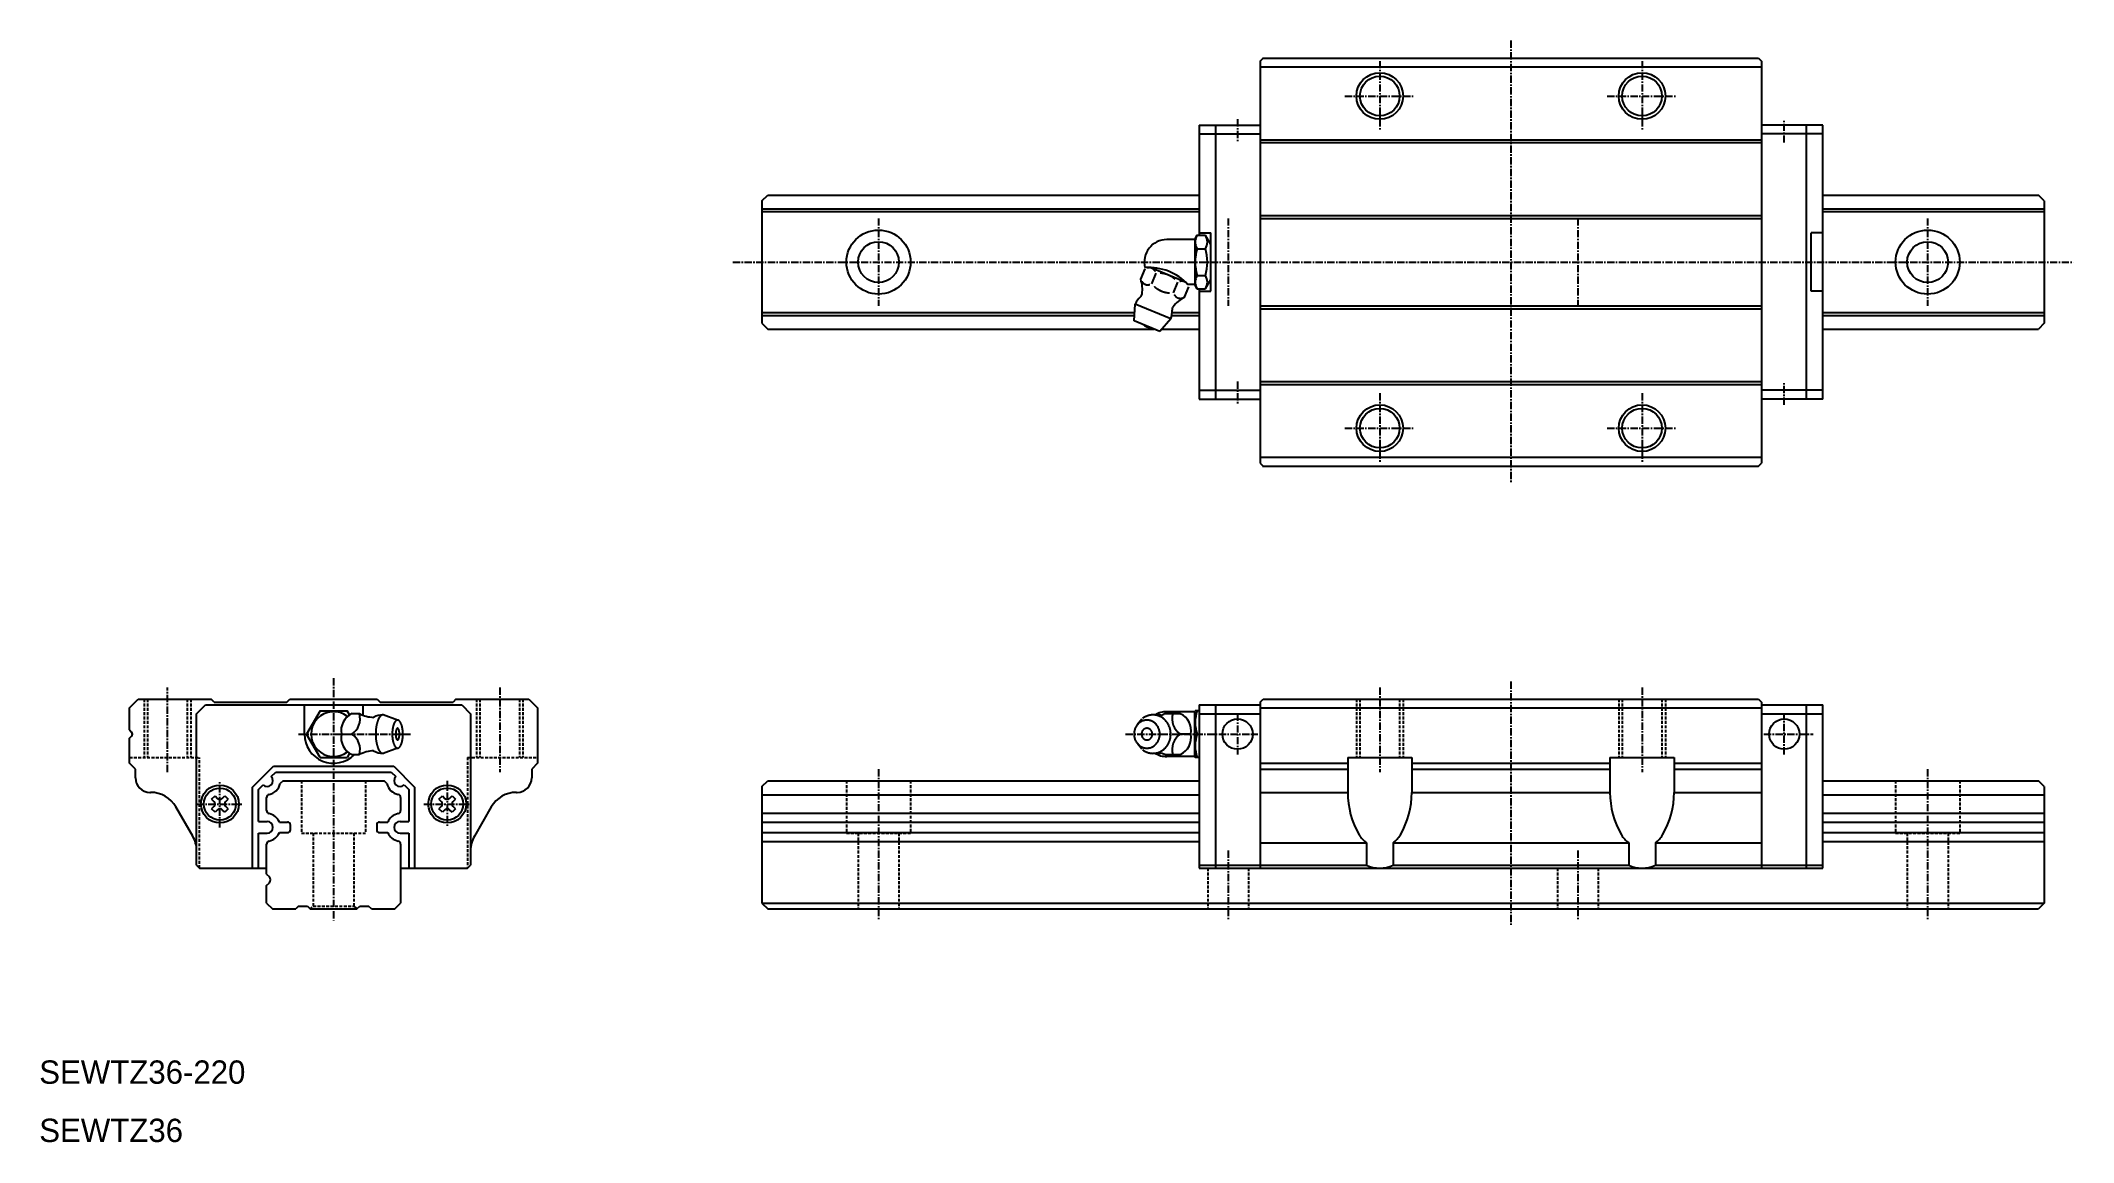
# Model space of a CAD drawing. Extents: x 10 to 359, y 10 to 199.
import ezdxf

# ---------------------------------------------------------------- set-up
doc = ezdxf.new("R2010")
doc.units = 0
doc.linetypes.add('CENTER', pattern=[2, 1.25, -0.25, 0.25, -0.25])
doc.linetypes.add('DASHED', pattern=[0.75, 0.5, -0.25])
doc.layers.get('0').update_dxf_attribs({"linetype": 'CONTINUOUS'})
doc.layers.add('CENTER', color=1, linetype='CENTER')

msp = doc.modelspace()

# ---------------------------------------------------------------- texts
at = {"color": 7, "linetype": 'CONTINUOUS'}
for s, p in [('SEWTZ36-220', (10, 20)), ('SEWTZ36', (10, 10))]:
    msp.add_text(s, height=4, dxfattribs=at).set_placement(p)

# ---------------------------------------------------------------- linework, layer by layer
at = {"color": 7, "linetype": 'CONTINUOUS'}
for p, q in [((219.499905, 195.49992), (219.999925, 195.99993)), ((219.499925, 195.49996), (219.499925, 126.49996)), ((219.905575, 195.99996), (304.999875, 195.99996)), ((304.999875, 195.99994), (305.499865, 195.49993)), ((305.499925, 195.49993), (305.499925, 126.49999)), ((219.499925, 194.49996), (305.499925, 194.49996)), ((208.999925, 184.49996), (208.999925, 165.59996)), ((208.999925, 184.49996), (219.499925, 184.49996)), ((208.999925, 182.99996), (219.499925, 182.99996)), ((211.799915, 184.49996), (211.799915, 137.49996)), ((219.499925, 181.99996), (305.499925, 181.99996)), ((219.499925, 181.49996), (305.499925, 181.49996)), ((315.999905, 184.49996), (305.499905, 184.49996)), ((315.999905, 182.99996), (305.499905, 182.99996)), ((313.199925, 137.49996), (313.199925, 184.49996)), ((315.999905, 137.49996), (315.999905, 184.49996)), ((133.999925, 171.49996), (133.999925, 150.49996)), ((133.999935, 171.49995), (134.999935, 172.49995)), ((134.999925, 172.49996), (208.999905, 172.49996)), ((315.999895, 172.49996), (352.999905, 172.49996)), ((353.999915, 171.49995), (352.999905, 172.49996)), ((353.999925, 171.49996), (353.999925, 150.49996)), ((133.999925, 170.15913), (208.999905, 170.15913)), ((133.999925, 169.65913), (208.999905, 169.65913)), ((219.499925, 168.99996), (305.499925, 168.99996)), ((219.499925, 168.49996), (305.499925, 168.49996)), ((315.999895, 170.15913), (353.999925, 170.15913)), ((315.999895, 169.65913), (353.999925, 169.65913)), ((208.243145, 164.84996), (203.452025, 164.84996)), ((208.243165, 164.84996), (208.676175, 165.59996)), ((208.243165, 164.84996), (208.243165, 157.14995)), ((208.676165, 165.59996), (210.076165, 165.59996)), ((208.999925, 165.99996), (210.999925, 165.99996)), ((210.999925, 163.99995), (210.076155, 165.59996)), ((210.999925, 155.99996), (210.999925, 165.99996)), ((315.999905, 165.99996), (313.999905, 165.99996)), ((313.999905, 155.99994), (313.999905, 165.99994)), ((208.676185, 163.29996), (210.076155, 163.29996)), ((198.999405, 158.0622), (199.743285, 159.85808)), ((206.770345, 157.51896), (200.603825, 160.07322)), ((200.870265, 157.28726), (201.614145, 159.08315)), ((204.611965, 155.73739), (205.355855, 157.53328)), ((208.243145, 157.14996), (207.146905, 157.14996)), ((208.676175, 156.39995), (208.243165, 157.14995)), ((208.676175, 158.69996), (210.076165, 158.69996)), ((210.076155, 156.39995), (210.999925, 157.99996)), ((197.834275, 150.93768), (198.036035, 153.77657)), ((204.133635, 151.25086), (198.036035, 153.77657)), ((206.482825, 154.96246), (207.226705, 156.75835)), ((208.676165, 156.39996), (210.076175, 156.39996)), ((208.999925, 156.39996), (208.999925, 137.49996)), ((208.999925, 155.99996), (210.999925, 155.99996)), ((219.499925, 153.49996), (305.499925, 153.49996)), ((315.999905, 155.99996), (313.999905, 155.99996)), ((133.999925, 152.34078), (197.933975, 152.34078)), ((133.999925, 151.84078), (197.898445, 151.84078)), ((133.999935, 150.49996), (134.999935, 149.49996)), ((202.268895, 149.1008), (197.834275, 150.93768)), ((204.133635, 151.25086), (202.268895, 149.1008)), ((204.315475, 151.84078), (208.999905, 151.84078)), ((204.380275, 152.34078), (208.999905, 152.34078)), ((219.499925, 152.99996), (305.499925, 152.99996)), ((315.999895, 152.34078), (353.999925, 152.34078)), ((315.999895, 151.84078), (353.999925, 151.84078)), ((353.999915, 150.49996), (352.999915, 149.49996)), ((134.999935, 149.49996), (201.305215, 149.49996)), ((202.615065, 149.49996), (208.999905, 149.49996)), ((315.999895, 149.49996), (352.999915, 149.49996)), ((219.499925, 140.49996), (305.499925, 140.49996)), ((219.499925, 139.99996), (305.499925, 139.99996)), ((208.999925, 138.99996), (219.499925, 138.99996)), ((208.999925, 137.49996), (219.499925, 137.49996)), ((315.999905, 138.99996), (305.499905, 138.99996)), ((315.999905, 137.49996), (305.499905, 137.49996)), ((219.499875, 126.49997), (219.999895, 125.99996)), ((219.499925, 127.49996), (305.499925, 127.49996)), ((219.905575, 125.99996), (304.999875, 125.99996)), ((304.999885, 125.99997), (305.499875, 126.49998)), ((25.499981, 80.70713), (25.499981, 84.49998)), ((25.500036, 84.49997), (27.000032, 85.99997)), ((26.999981, 86), (39.49998, 86)), ((37.00002, 83.49998), (38.50001, 84.99997)), ((38.5, 85), (82.49993, 85)), ((40.00004, 85.49999), (39.50004, 86)), ((39.99998, 85.5), (52.50001, 85.5)), ((52.50005, 85.49998), (53.00003, 85.99998)), ((53.00001, 86), (67.99998, 86)), ((55.49997, 80), (55.49997, 85)), ((58.19052, 84.00002), (55.88112, 80.00001)), ((58.19053, 84.00003), (60.49995, 84.00003)), ((60.49995, 84.00003), (62.80937, 84.00003)), ((63.21969, 83.28934), (62.80938, 84.00002)), ((65.49997, 85), (65.49997, 83.25493)), ((68.00002, 85.99999), (68.5, 85.5)), ((68.49997, 85.5), (80.99998, 85.5)), ((81.50002, 86), (81.00002, 85.5)), ((81.49998, 86), (93.99998, 86)), ((82.49998, 84.99999), (83.99998, 83.49999)), ((93.99999, 85.99998), (95.49999, 84.49997)), ((95.49998, 84.49998), (95.49998, 75)), ((208.24319, 83.84996), (203.44787, 83.84996)), ((208.24319, 83.84998), (208.32979, 83.99998)), ((208.24319, 76.14998), (208.24319, 83.84998)), ((208.99997, 83.99998), (208.32979, 83.99998)), ((208.99997, 84.99998), (208.99997, 56.99998)), ((208.99997, 84.99998), (219.49995, 84.99998)), ((211.79996, 84.99998), (211.79996, 56.99998)), ((219.49988, 85.49996), (219.9999, 85.99997)), ((219.49995, 85.5), (219.49995, 56.99998)), ((219.49995, 84.49996), (305.49995, 84.49996)), ((219.99995, 85.99996), (304.99991, 85.99996)), ((304.99988, 85.99998), (305.49988, 85.49997)), ((305.49995, 85.49993), (305.49995, 56.99998)), ((305.49995, 84.99998), (315.99994, 84.99998)), ((313.19995, 56.99998), (313.19995, 84.99998)), ((315.99994, 56.99998), (315.99994, 84.99998)), ((25.500019, 80.70711), (25.853572, 80.35355)), ((36.99997, 57.50001), (36.99997, 83.49998)), ((63.64536, 83.5074), (64.92351, 83.5074)), ((71.48067, 82.39999), (68.9862, 83.29999)), ((83.99997, 83.49998), (83.99997, 57.50001)), ((199.18163, 82.57799), (198.376, 81.57176)), ((203.09889, 83.50738), (205.78334, 83.50738)), ((208.99997, 83.49998), (219.49995, 83.49998)), ((305.49995, 83.49998), (315.99994, 83.49998)), ((25.499981, 75), (25.499981, 79.29287)), ((25.500019, 79.29289), (25.853572, 79.64645)), ((58.19052, 76), (55.88112, 80.00001)), ((61.84948, 80), (63.64536, 80)), ((63.23237, 76.73263), (62.80938, 76)), ((71.48067, 77.6), (68.9862, 76.7)), ((199.18163, 77.42197), (198.376, 78.4282)), ((207.57135, 79.99998), (205.7755, 79.99998)), ((208.67621, 79.99998), (208.99997, 79.99998)), ((26.500021, 73.99999), (25.50002, 74.99999)), ((26.499981, 72.5), (26.499981, 74)), ((46.59999, 70.9142), (50.17998, 74.4942)), ((49.80709, 72.7071), (50.59421, 73.49421)), ((50.17997, 74.49421), (70.81997, 74.49421)), ((50.59419, 73.49421), (70.40576, 73.49421)), ((58.19053, 76), (60.49995, 76)), ((60.49995, 76), (62.80937, 76)), ((63.64536, 76.49259), (64.92351, 76.49259)), ((70.40577, 73.49422), (71.19288, 72.70711)), ((70.81999, 74.49421), (74.39999, 70.91421)), ((94.49998, 74), (94.49998, 72.5)), ((95.50001, 75.00001), (94.50001, 74.00001)), ((203.09889, 76.49258), (205.78334, 76.49258)), ((208.24319, 76.14997), (203.45207, 76.14997)), ((208.32979, 75.99998), (208.24319, 76.14998)), ((208.99997, 75.99998), (208.32979, 75.99998)), ((219.49996, 74.99996), (234.49996, 74.99996)), ((219.49996, 73.99996), (234.49996, 73.99996)), ((234.49996, 75.99996), (245.49996, 75.99996)), ((234.49996, 75.99996), (234.49996, 69.99996)), ((245.49996, 75.99996), (245.49996, 69.99996)), ((245.49996, 74.99996), (279.49996, 74.99996)), ((245.49996, 73.99996), (279.49996, 73.99996)), ((279.49996, 75.99996), (290.49996, 75.99996)), ((279.49996, 75.99996), (279.49996, 69.99996)), ((290.49996, 75.99996), (290.49996, 69.99996)), ((290.49996, 74.99996), (305.49996, 74.99996)), ((290.49996, 73.99996), (305.49996, 73.99996)), ((28.999981, 70), (29.113247, 70)), ((46.59997, 57), (46.59997, 70.91421)), ((47.59997, 65), (47.59997, 70.5)), ((47.59999, 70.49999), (48.39288, 71.29288)), ((51.84081, 71.99998), (51.34081, 71.49998)), ((51.84079, 71.99998), (69.15913, 71.99998)), ((69.65914, 71.49998), (69.15914, 71.99998)), ((72.60709, 71.29289), (73.39999, 70.5)), ((73.39997, 70.5), (73.39997, 65)), ((74.39997, 70.91421), (74.39997, 57)), ((91.88671, 70), (91.99998, 70)), ((133.99997, 71), (133.99997, 51)), ((133.99998, 71.00002), (134.99997, 72.00001)), ((134.99997, 72), (208.99997, 72)), ((219.49996, 69.99996), (234.49996, 69.99996)), ((245.49996, 69.99996), (279.49996, 69.99996)), ((290.49996, 69.99996), (305.49996, 69.99996)), ((315.99994, 72), (352.99998, 72)), ((353.99996, 71.00002), (352.99998, 72)), ((353.99997, 71), (353.99997, 51)), ((36.33016, 62.50003), (33.443439, 67.49997)), ((39.57878, 68.83765), (40.02752, 68.38891)), ((40.02752, 67.61109), (39.57878, 67.16235)), ((39.5788, 68.83765), (40.16234, 69.4212)), ((40.16235, 66.57881), (39.5788, 67.16236)), ((40.16233, 69.4212), (40.61107, 68.97246)), ((40.61108, 67.02754), (40.16234, 66.5788)), ((41.38889, 68.97246), (41.83763, 69.4212)), ((41.83764, 66.5788), (41.38889, 67.02755)), ((42.42119, 67.16235), (41.83764, 66.57881)), ((41.83765, 69.4212), (42.42119, 68.83766)), ((42.42118, 67.16234), (41.97243, 67.61109)), ((41.97244, 68.3889), (42.42118, 68.83764)), ((48.99995, 66.89758), (48.99995, 69.10237)), ((71.99995, 69.10237), (71.99995, 66.89758)), ((78.57878, 68.83765), (79.02752, 68.38891)), ((79.02752, 67.6111), (78.57878, 67.16236)), ((78.57879, 68.83766), (79.16234, 69.4212)), ((79.16234, 66.57881), (78.5788, 67.16236)), ((79.16234, 69.4212), (79.61107, 68.97246)), ((79.61107, 67.02754), (79.16234, 66.5788)), ((80.83762, 66.5788), (80.38889, 67.02754)), ((80.3889, 68.97245), (80.83764, 69.42119)), ((80.83764, 69.4212), (81.42119, 68.83766)), ((81.42118, 67.16236), (80.83764, 66.57881)), ((80.97244, 68.38891), (81.42118, 68.83765)), ((81.42118, 67.16236), (80.97244, 67.6111)), ((87.55662, 67.5), (84.66989, 62.50003)), ((133.99997, 69.58916), (208.99997, 69.58916)), ((133.99997, 66.41083), (208.99997, 66.41083)), ((315.99994, 69.58916), (353.99997, 69.58916)), ((315.99994, 66.41083), (353.99997, 66.41083)), ((47.59997, 65), (49.09997, 65)), ((47.59997, 57), (47.59997, 63)), ((47.59997, 63), (49.09997, 63)), ((51.21048, 64.89999), (52.59996, 64.89999)), ((51.21048, 63.09999), (52.59996, 63.09999)), ((53.09996, 63.59999), (53.09996, 64.39999)), ((67.89996, 64.39999), (67.89996, 63.59999)), ((68.39996, 64.89999), (69.78944, 64.89999)), ((68.39996, 63.09999), (69.78944, 63.09999)), ((71.89997, 65), (73.39997, 65)), ((71.89997, 63), (73.39997, 63)), ((73.39997, 63), (73.39997, 57)), ((133.99997, 64.90001), (208.99997, 64.90001)), ((133.99997, 63.10001), (208.99997, 63.10001)), ((315.99994, 64.90001), (353.99997, 64.90001)), ((315.99994, 63.10001), (353.99997, 63.10001)), ((48.99995, 55.98994), (48.99995, 61.10238)), ((71.99995, 61.10238), (71.99995, 51)), ((133.99997, 61.58918), (208.99997, 61.58918)), ((219.49996, 61.33998), (237.70835, 61.33998)), ((237.70835, 61.33998), (237.70835, 57.5)), ((242.29156, 61.33998), (282.70835, 61.33998)), ((242.29156, 61.33998), (242.29156, 57.5)), ((282.70835, 61.33998), (282.70835, 57.5)), ((287.29156, 61.33998), (305.49996, 61.33998)), ((287.29156, 61.33998), (287.29156, 57.5)), ((315.99994, 61.58918), (353.99997, 61.58918)), ((37, 57.50003), (37.50001, 57.00001)), ((37.5, 57), (48.99995, 57)), ((48.99996, 55.98993), (49.49493, 55.49496)), ((71.99995, 57), (83.49993, 57)), ((83.49997, 57.00002), (83.99996, 57.50003)), ((208.99997, 57.49998), (219.49995, 57.49998)), ((208.99997, 56.99998), (219.49995, 56.99998)), ((219.49995, 57), (305.49995, 57)), ((219.49996, 57.5), (237.70835, 57.5)), ((242.29156, 57.5), (282.70835, 57.5)), ((287.29156, 57.5), (305.49996, 57.5)), ((305.49995, 57.49998), (315.99994, 57.49998)), ((305.49995, 56.99998), (315.99994, 56.99998)), ((48.99995, 51), (48.99995, 54.01002)), ((48.99996, 54.01002), (49.49494, 54.505)), ((49, 51), (50, 50)), ((49.99995, 49.99998), (53.99995, 49.99998)), ((54.49997, 50.49999), (53.99998, 50)), ((54.49995, 50.49998), (55.99997, 50.49998)), ((55.99997, 50.49998), (56.49997, 49.99998)), ((56.49995, 49.99998), (64.49995, 49.99998)), ((64.49996, 49.99999), (64.99996, 50.49999)), ((64.99995, 50.49998), (66.49995, 50.49998)), ((66.99998, 50), (66.49998, 50.5)), ((66.99995, 49.99998), (70.99995, 49.99998)), ((70.99998, 50), (71.99998, 51)), ((133.99997, 51.00003), (353.99997, 51.00003)), ((133.99997, 51.00002), (134.99997, 50.00002)), ((134.99997, 50), (352.99995, 50)), ((353.99997, 51.00002), (352.99995, 50))]:
    msp.add_line(p, q, dxfattribs=at)
at = {"color": 3, "linetype": 'DASHED'}
for p, q in [((27.999981, 86), (27.999981, 76)), ((28.599981, 86), (28.599981, 76)), ((35.39998, 86), (35.39998, 76)), ((35.99998, 86), (35.99998, 76)), ((84.99998, 86), (84.99998, 76)), ((85.59998, 86), (85.59998, 76)), ((92.39998, 86), (92.39998, 76)), ((92.99998, 86), (92.99998, 76)), ((235.99995, 85.99996), (235.99995, 75.99996)), ((236.59995, 85.99996), (236.59995, 75.99996)), ((243.39995, 85.99996), (243.39995, 75.99996)), ((243.99995, 85.99996), (243.99995, 75.99996)), ((280.99995, 85.99996), (280.99995, 75.99996)), ((281.59995, 85.99996), (281.59995, 75.99996)), ((288.39995, 85.99996), (288.39995, 75.99996)), ((288.99995, 85.99996), (288.99995, 75.99996)), ((25.499981, 76), (37.49997, 76)), ((37.49997, 57), (37.49997, 76)), ((83.49997, 76), (83.49997, 57)), ((83.49997, 76), (95.49997, 76)), ((54.99995, 71.99998), (54.99995, 62.99998)), ((65.99995, 71.99998), (65.99995, 62.99998)), ((148.49997, 72), (148.49997, 63)), ((159.49997, 72), (159.49997, 63)), ((328.49997, 72), (328.49997, 63)), ((339.49997, 72), (339.49997, 63)), ((54.99995, 62.99998), (65.99995, 62.99998)), ((56.99995, 62.99998), (56.99995, 50.49998)), ((63.99995, 62.99998), (63.99995, 50.49998)), ((148.49997, 63), (159.49997, 63)), ((150.49997, 63), (150.49997, 50)), ((157.49997, 63), (157.49997, 50)), ((328.49997, 63), (339.49997, 63)), ((330.49997, 63), (330.49997, 50)), ((337.49997, 63), (337.49997, 50)), ((210.49997, 57), (210.49997, 50)), ((217.49997, 57), (217.49997, 50)), ((270.49997, 57), (270.49997, 50)), ((277.49997, 57), (277.49997, 50)), ((56.49996, 49.99998), (56.99996, 50.49998)), ((56.99995, 50.49998), (63.99995, 50.49998)), ((63.99997, 50.49998), (64.49997, 49.99998))]:
    msp.add_line(p, q, dxfattribs=at)
at = {"color": 7, "linetype": 'CONTINUOUS'}
for points in [[(199.138, 157.739, 0), (199.144, 157.727, 0), (199.151, 157.715, 0), (199.158, 157.703, 0), (199.165, 157.691, 0), (199.173, 157.68, 0), (199.18, 157.668, 0), (199.187, 157.656, 0), (199.195, 157.645, 0), (199.202, 157.634, 0), (199.21, 157.622, 0), (199.218, 157.611, 0), (199.225, 157.6, 0), (199.233, 157.589, 0), (199.241, 157.579, 0), (199.249, 157.568, 0), (199.257, 157.557, 0), (199.266, 157.547, 0), (199.274, 157.537, 0), (199.282, 157.526, 0), (199.291, 157.516, 0), (199.299, 157.506, 0), (199.308, 157.496, 0), (199.316, 157.486, 0), (199.325, 157.477, 0), (199.334, 157.467, 0), (199.343, 157.458, 0), (199.352, 157.448, 0), (199.361, 157.439, 0), (199.37, 157.43, 0), (199.379, 157.421, 0), (199.389, 157.412, 0), (199.398, 157.403, 0), (199.407, 157.395, 0), (199.417, 157.386, 0), (199.426, 157.378, 0), (199.436, 157.369, 0), (199.446, 157.361, 0), (199.456, 157.353, 0), (199.465, 157.345, 0), (199.475, 157.337, 0), (199.485, 157.33, 0), (199.495, 157.322, 0), (199.506, 157.315, 0), (199.516, 157.307, 0), (199.526, 157.3, 0), (199.536, 157.293, 0), (199.547, 157.286, 0), (199.557, 157.279, 0), (199.568, 157.272, 0), (199.578, 157.266, 0), (199.589, 157.259, 0), (199.6, 157.253, 0), (199.61, 157.247, 0), (199.621, 157.241, 0), (199.632, 157.235, 0), (199.643, 157.229, 0), (199.654, 157.223, 0), (199.665, 157.218, 0), (199.676, 157.212, 0), (199.687, 157.207, 0), (199.699, 157.202, 0), (199.71, 157.197, 0), (199.721, 157.192, 0), (199.733, 157.187, 0), (199.744, 157.182, 0), (199.756, 157.178, 0), (199.767, 157.173, 0), (199.779, 157.169, 0), (199.791, 157.165, 0), (199.802, 157.161, 0), (199.814, 157.157, 0), (199.826, 157.153, 0), (199.838, 157.15, 0), (199.85, 157.146, 0), (199.862, 157.143, 0), (199.874, 157.139, 0), (199.886, 157.136, 0), (199.898, 157.133, 0), (199.91, 157.131, 0), (199.922, 157.128, 0), (199.934, 157.125, 0), (199.947, 157.123, 0), (199.959, 157.121, 0), (199.971, 157.118, 0), (199.984, 157.116, 0), (199.996, 157.115, 0), (200.009, 157.113, 0), (200.021, 157.111, 0), (200.034, 157.11, 0), (200.046, 157.108, 0), (200.059, 157.107, 0), (200.072, 157.106, 0), (200.084, 157.105, 0), (200.097, 157.104, 0), (200.11, 157.104, 0), (200.122, 157.103, 0), (200.135, 157.103, 0), (200.148, 157.102, 0), (200.161, 157.102, 0), (200.174, 157.102, 0), (200.187, 157.102, 0), (200.2, 157.103, 0), (200.213, 157.103, 0), (200.226, 157.104, 0), (200.239, 157.104, 0), (200.252, 157.105, 0), (200.265, 157.106, 0), (200.278, 157.107, 0), (200.291, 157.108, 0), (200.304, 157.11, 0), (200.318, 157.111, 0), (200.331, 157.113, 0), (200.344, 157.114, 0), (200.357, 157.116, 0), (200.371, 157.118, 0), (200.384, 157.12, 0), (200.397, 157.123, 0), (200.41, 157.125, 0), (200.424, 157.128, 0), (200.437, 157.13, 0), (200.45, 157.133, 0), (200.464, 157.136, 0), (200.477, 157.139, 0), (200.491, 157.142, 0), (200.504, 157.146, 0), (200.517, 157.149, 0), (200.531, 157.153, 0), (200.544, 157.157, 0)], [(201.476, 159.406, 0), (201.469, 159.418, 0), (201.462, 159.43, 0), (201.455, 159.442, 0), (201.448, 159.454, 0), (201.441, 159.466, 0), (201.434, 159.477, 0), (201.426, 159.489, 0), (201.419, 159.5, 0), (201.411, 159.512, 0), (201.404, 159.523, 0), (201.396, 159.534, 0), (201.388, 159.545, 0), (201.38, 159.556, 0), (201.372, 159.567, 0), (201.364, 159.577, 0), (201.356, 159.588, 0), (201.348, 159.598, 0), (201.34, 159.609, 0), (201.331, 159.619, 0), (201.323, 159.629, 0), (201.314, 159.639, 0), (201.306, 159.649, 0), (201.297, 159.659, 0), (201.288, 159.669, 0), (201.28, 159.678, 0), (201.271, 159.688, 0), (201.262, 159.697, 0), (201.253, 159.706, 0), (201.243, 159.715, 0), (201.234, 159.725, 0), (201.225, 159.733, 0), (201.216, 159.742, 0), (201.206, 159.751, 0), (201.197, 159.759, 0), (201.187, 159.768, 0), (201.177, 159.776, 0), (201.168, 159.784, 0), (201.158, 159.792, 0), (201.148, 159.8, 0), (201.138, 159.808, 0), (201.128, 159.816, 0), (201.118, 159.823, 0), (201.108, 159.831, 0), (201.098, 159.838, 0), (201.088, 159.845, 0), (201.077, 159.852, 0), (201.067, 159.859, 0), (201.056, 159.866, 0), (201.046, 159.873, 0), (201.035, 159.88, 0), (201.025, 159.886, 0), (201.014, 159.892, 0), (201.003, 159.899, 0), (200.992, 159.905, 0), (200.981, 159.911, 0), (200.97, 159.916, 0), (200.959, 159.922, 0), (200.948, 159.928, 0), (200.937, 159.933, 0), (200.926, 159.939, 0), (200.915, 159.944, 0), (200.904, 159.949, 0), (200.892, 159.954, 0), (200.881, 159.958, 0), (200.869, 159.963, 0), (200.858, 159.968, 0), (200.846, 159.972, 0), (200.835, 159.976, 0), (200.823, 159.981, 0), (200.811, 159.985, 0), (200.799, 159.988, 0), (200.788, 159.992, 0), (200.776, 159.996, 0), (200.764, 159.999, 0), (200.752, 160.003, 0), (200.74, 160.006, 0), (200.728, 160.009, 0), (200.716, 160.012, 0), (200.704, 160.015, 0), (200.691, 160.017, 0), (200.679, 160.02, 0), (200.667, 160.022, 0), (200.655, 160.025, 0), (200.642, 160.027, 0), (200.63, 160.029, 0), (200.617, 160.031, 0), (200.605, 160.033, 0), (200.592, 160.034, 0), (200.58, 160.036, 0), (200.567, 160.037, 0), (200.555, 160.038, 0), (200.542, 160.039, 0), (200.529, 160.04, 0), (200.517, 160.041, 0), (200.504, 160.042, 0), (200.491, 160.042, 0), (200.478, 160.043, 0), (200.465, 160.043, 0), (200.453, 160.043, 0), (200.44, 160.043, 0), (200.427, 160.043, 0), (200.414, 160.043, 0), (200.401, 160.042, 0), (200.388, 160.042, 0), (200.375, 160.041, 0), (200.362, 160.04, 0), (200.348, 160.039, 0), (200.335, 160.038, 0), (200.322, 160.037, 0), (200.309, 160.036, 0), (200.296, 160.034, 0), (200.283, 160.033, 0), (200.269, 160.031, 0), (200.256, 160.029, 0), (200.243, 160.027, 0), (200.23, 160.025, 0), (200.216, 160.023, 0), (200.203, 160.02, 0), (200.19, 160.018, 0), (200.176, 160.015, 0), (200.163, 160.012, 0), (200.15, 160.009, 0), (200.136, 160.006, 0), (200.123, 160.003, 0), (200.11, 160, 0), (200.096, 159.996, 0), (200.083, 159.992, 0), (200.069, 159.989, 0)], [(204.881, 158.034, 0), (204.865, 158.05, 0), (204.848, 158.065, 0), (204.831, 158.08, 0), (204.814, 158.095, 0), (204.796, 158.11, 0), (204.779, 158.124, 0), (204.762, 158.139, 0), (204.745, 158.153, 0), (204.727, 158.168, 0), (204.71, 158.182, 0), (204.693, 158.196, 0), (204.675, 158.21, 0), (204.657, 158.224, 0), (204.64, 158.238, 0), (204.622, 158.252, 0), (204.604, 158.266, 0), (204.586, 158.279, 0), (204.569, 158.293, 0), (204.551, 158.306, 0), (204.533, 158.319, 0), (204.515, 158.333, 0), (204.496, 158.346, 0), (204.478, 158.359, 0), (204.46, 158.371, 0), (204.442, 158.384, 0), (204.423, 158.397, 0), (204.405, 158.409, 0), (204.387, 158.422, 0), (204.368, 158.434, 0), (204.35, 158.446, 0), (204.331, 158.458, 0), (204.312, 158.47, 0), (204.293, 158.482, 0), (204.275, 158.494, 0), (204.256, 158.506, 0), (204.237, 158.517, 0), (204.218, 158.528, 0), (204.199, 158.54, 0), (204.18, 158.551, 0), (204.161, 158.562, 0), (204.142, 158.573, 0), (204.122, 158.584, 0), (204.103, 158.595, 0), (204.084, 158.606, 0), (204.065, 158.616, 0), (204.045, 158.627, 0), (204.026, 158.637, 0), (204.006, 158.647, 0), (203.987, 158.657, 0), (203.967, 158.667, 0), (203.947, 158.677, 0), (203.928, 158.687, 0), (203.908, 158.697, 0), (203.888, 158.706, 0), (203.868, 158.716, 0), (203.848, 158.725, 0), (203.828, 158.734, 0), (203.808, 158.744, 0), (203.788, 158.753, 0), (203.768, 158.762, 0), (203.748, 158.77, 0), (203.728, 158.779, 0), (203.707, 158.788, 0), (203.687, 158.796, 0), (203.667, 158.804, 0), (203.646, 158.813, 0), (203.626, 158.821, 0), (203.605, 158.829, 0), (203.585, 158.837, 0), (203.564, 158.845, 0), (203.544, 158.852, 0), (203.523, 158.86, 0), (203.502, 158.867, 0), (203.482, 158.875, 0), (203.461, 158.882, 0), (203.44, 158.889, 0), (203.419, 158.896, 0), (203.398, 158.903, 0), (203.377, 158.91, 0), (203.356, 158.916, 0), (203.335, 158.923, 0), (203.314, 158.929, 0), (203.293, 158.936, 0), (203.272, 158.942, 0), (203.251, 158.948, 0), (203.229, 158.954, 0), (203.208, 158.96, 0), (203.187, 158.966, 0), (203.165, 158.971, 0), (203.144, 158.977, 0), (203.122, 158.982, 0), (203.101, 158.988, 0), (203.079, 158.993, 0), (203.058, 158.998, 0), (203.036, 159.003, 0), (203.015, 159.008, 0), (202.993, 159.012, 0), (202.971, 159.017, 0), (202.949, 159.022, 0), (202.928, 159.026, 0), (202.906, 159.03, 0), (202.884, 159.034, 0), (202.862, 159.038, 0), (202.84, 159.042, 0), (202.818, 159.046, 0), (202.796, 159.05, 0), (202.774, 159.053, 0), (202.752, 159.057, 0), (202.73, 159.06, 0), (202.708, 159.064, 0), (202.686, 159.067, 0), (202.663, 159.07, 0), (202.641, 159.073, 0), (202.619, 159.075, 0), (202.597, 159.078, 0), (202.574, 159.081, 0), (202.552, 159.083, 0), (202.53, 159.085, 0), (202.507, 159.087, 0), (202.485, 159.09, 0), (202.462, 159.092, 0), (202.44, 159.093, 0), (202.417, 159.095, 0), (202.395, 159.097, 0), (202.372, 159.098, 0), (202.349, 159.1, 0), (202.327, 159.101, 0), (202.304, 159.102, 0)], [(207.089, 157.081, 0), (207.082, 157.093, 0), (207.075, 157.105, 0), (207.068, 157.117, 0), (207.061, 157.129, 0), (207.053, 157.141, 0), (207.046, 157.153, 0), (207.039, 157.164, 0), (207.031, 157.176, 0), (207.024, 157.187, 0), (207.016, 157.198, 0), (207.008, 157.209, 0), (207.001, 157.22, 0), (206.993, 157.231, 0), (206.985, 157.242, 0), (206.977, 157.253, 0), (206.969, 157.263, 0), (206.961, 157.274, 0), (206.952, 157.284, 0), (206.944, 157.294, 0), (206.935, 157.304, 0), (206.927, 157.314, 0), (206.918, 157.324, 0), (206.91, 157.334, 0), (206.901, 157.344, 0), (206.892, 157.353, 0), (206.883, 157.363, 0), (206.874, 157.372, 0), (206.865, 157.382, 0), (206.856, 157.391, 0), (206.847, 157.4, 0), (206.838, 157.409, 0), (206.828, 157.417, 0), (206.819, 157.426, 0), (206.809, 157.435, 0), (206.8, 157.443, 0), (206.79, 157.451, 0), (206.78, 157.459, 0), (206.771, 157.468, 0), (206.761, 157.475, 0), (206.751, 157.483, 0), (206.741, 157.491, 0), (206.731, 157.499, 0), (206.721, 157.506, 0), (206.71, 157.513, 0), (206.7, 157.521, 0), (206.69, 157.528, 0), (206.679, 157.535, 0), (206.669, 157.541, 0), (206.658, 157.548, 0), (206.648, 157.555, 0), (206.637, 157.561, 0), (206.626, 157.568, 0), (206.616, 157.574, 0), (206.605, 157.58, 0), (206.594, 157.586, 0), (206.583, 157.592, 0), (206.572, 157.597, 0), (206.561, 157.603, 0), (206.55, 157.608, 0), (206.539, 157.614, 0), (206.527, 157.619, 0), (206.516, 157.624, 0), (206.505, 157.629, 0), (206.493, 157.634, 0), (206.482, 157.638, 0), (206.47, 157.643, 0), (206.459, 157.647, 0), (206.447, 157.652, 0), (206.436, 157.656, 0), (206.424, 157.66, 0), (206.412, 157.664, 0), (206.4, 157.667, 0), (206.388, 157.671, 0), (206.376, 157.675, 0), (206.364, 157.678, 0), (206.352, 157.681, 0), (206.34, 157.684, 0), (206.328, 157.687, 0), (206.316, 157.69, 0), (206.304, 157.693, 0), (206.292, 157.695, 0), (206.279, 157.698, 0), (206.267, 157.7, 0), (206.255, 157.702, 0), (206.242, 157.704, 0), (206.23, 157.706, 0), (206.218, 157.708, 0), (206.205, 157.709, 0), (206.192, 157.711, 0), (206.18, 157.712, 0), (206.167, 157.713, 0), (206.155, 157.715, 0), (206.142, 157.715, 0), (206.129, 157.716, 0), (206.116, 157.717, 0), (206.104, 157.717, 0), (206.091, 157.718, 0), (206.078, 157.718, 0), (206.065, 157.718, 0), (206.052, 157.718, 0), (206.039, 157.718, 0), (206.026, 157.718, 0), (206.013, 157.718, 0), (206, 157.717, 0), (205.987, 157.716, 0), (205.974, 157.716, 0), (205.961, 157.715, 0), (205.948, 157.714, 0), (205.935, 157.712, 0), (205.922, 157.711, 0), (205.908, 157.709, 0), (205.895, 157.708, 0), (205.882, 157.706, 0), (205.869, 157.704, 0), (205.856, 157.702, 0), (205.842, 157.7, 0), (205.829, 157.698, 0), (205.816, 157.695, 0), (205.802, 157.693, 0), (205.789, 157.69, 0), (205.776, 157.687, 0), (205.762, 157.684, 0), (205.749, 157.681, 0), (205.736, 157.678, 0), (205.722, 157.675, 0), (205.709, 157.671, 0), (205.695, 157.668, 0), (205.682, 157.664, 0)], [(201.345, 156.786, 0), (201.362, 156.771, 0), (201.378, 156.756, 0), (201.395, 156.741, 0), (201.413, 156.726, 0), (201.43, 156.711, 0), (201.447, 156.696, 0), (201.464, 156.682, 0), (201.481, 156.667, 0), (201.499, 156.653, 0), (201.516, 156.638, 0), (201.534, 156.624, 0), (201.551, 156.61, 0), (201.569, 156.596, 0), (201.586, 156.582, 0), (201.604, 156.568, 0), (201.622, 156.555, 0), (201.64, 156.541, 0), (201.658, 156.528, 0), (201.675, 156.514, 0), (201.693, 156.501, 0), (201.712, 156.488, 0), (201.73, 156.475, 0), (201.748, 156.462, 0), (201.766, 156.449, 0), (201.784, 156.436, 0), (201.803, 156.424, 0), (201.821, 156.411, 0), (201.84, 156.399, 0), (201.858, 156.387, 0), (201.877, 156.374, 0), (201.895, 156.362, 0), (201.914, 156.35, 0), (201.933, 156.338, 0), (201.951, 156.327, 0), (201.97, 156.315, 0), (201.989, 156.303, 0), (202.008, 156.292, 0), (202.027, 156.281, 0), (202.046, 156.269, 0), (202.065, 156.258, 0), (202.084, 156.247, 0), (202.104, 156.236, 0), (202.123, 156.226, 0), (202.142, 156.215, 0), (202.162, 156.204, 0), (202.181, 156.194, 0), (202.2, 156.184, 0), (202.22, 156.173, 0), (202.24, 156.163, 0), (202.259, 156.153, 0), (202.279, 156.143, 0), (202.299, 156.133, 0), (202.318, 156.124, 0), (202.338, 156.114, 0), (202.358, 156.105, 0), (202.378, 156.095, 0), (202.398, 156.086, 0), (202.418, 156.077, 0), (202.438, 156.068, 0), (202.458, 156.059, 0), (202.478, 156.05, 0), (202.498, 156.042, 0), (202.519, 156.033, 0), (202.539, 156.024, 0), (202.559, 156.016, 0), (202.58, 156.008, 0), (202.6, 156, 0), (202.621, 155.992, 0), (202.641, 155.984, 0), (202.662, 155.976, 0), (202.682, 155.968, 0), (202.703, 155.961, 0), (202.724, 155.953, 0), (202.745, 155.946, 0), (202.765, 155.939, 0), (202.786, 155.932, 0), (202.807, 155.925, 0), (202.828, 155.918, 0), (202.849, 155.911, 0), (202.87, 155.904, 0), (202.891, 155.898, 0), (202.912, 155.891, 0), (202.933, 155.885, 0), (202.954, 155.879, 0), (202.976, 155.872, 0), (202.997, 155.867, 0), (203.018, 155.861, 0), (203.039, 155.855, 0), (203.061, 155.849, 0), (203.082, 155.844, 0), (203.104, 155.838, 0), (203.125, 155.833, 0), (203.147, 155.828, 0), (203.168, 155.823, 0), (203.19, 155.818, 0), (203.211, 155.813, 0), (203.233, 155.808, 0), (203.255, 155.804, 0), (203.277, 155.799, 0), (203.298, 155.795, 0), (203.32, 155.79, 0), (203.342, 155.786, 0), (203.364, 155.782, 0), (203.386, 155.778, 0), (203.408, 155.774, 0), (203.43, 155.771, 0), (203.452, 155.767, 0), (203.474, 155.764, 0), (203.496, 155.76, 0), (203.518, 155.757, 0), (203.54, 155.754, 0), (203.563, 155.751, 0), (203.585, 155.748, 0), (203.607, 155.745, 0), (203.629, 155.743, 0), (203.652, 155.74, 0), (203.674, 155.738, 0), (203.697, 155.735, 0), (203.719, 155.733, 0), (203.741, 155.731, 0), (203.764, 155.729, 0), (203.786, 155.727, 0), (203.809, 155.725, 0), (203.831, 155.724, 0), (203.854, 155.722, 0), (203.877, 155.721, 0), (203.899, 155.72, 0), (203.922, 155.718, 0)], [(204.75, 155.415, 0), (204.757, 155.402, 0), (204.764, 155.39, 0), (204.771, 155.378, 0), (204.778, 155.367, 0), (204.785, 155.355, 0), (204.793, 155.343, 0), (204.8, 155.332, 0), (204.807, 155.32, 0), (204.815, 155.309, 0), (204.822, 155.298, 0), (204.83, 155.287, 0), (204.838, 155.276, 0), (204.846, 155.265, 0), (204.854, 155.254, 0), (204.862, 155.243, 0), (204.87, 155.233, 0), (204.878, 155.222, 0), (204.886, 155.212, 0), (204.895, 155.201, 0), (204.903, 155.191, 0), (204.912, 155.181, 0), (204.92, 155.171, 0), (204.929, 155.162, 0), (204.938, 155.152, 0), (204.947, 155.142, 0), (204.955, 155.133, 0), (204.964, 155.123, 0), (204.974, 155.114, 0), (204.983, 155.105, 0), (204.992, 155.096, 0), (205.001, 155.087, 0), (205.01, 155.078, 0), (205.02, 155.07, 0), (205.029, 155.061, 0), (205.039, 155.053, 0), (205.049, 155.044, 0), (205.058, 155.036, 0), (205.068, 155.028, 0), (205.078, 155.02, 0), (205.088, 155.012, 0), (205.098, 155.005, 0), (205.108, 154.997, 0), (205.118, 154.99, 0), (205.128, 154.982, 0), (205.139, 154.975, 0), (205.149, 154.968, 0), (205.159, 154.961, 0), (205.17, 154.954, 0), (205.18, 154.948, 0), (205.191, 154.941, 0), (205.201, 154.934, 0), (205.212, 154.928, 0), (205.223, 154.922, 0), (205.234, 154.916, 0), (205.245, 154.91, 0), (205.256, 154.904, 0), (205.267, 154.898, 0), (205.278, 154.893, 0), (205.289, 154.887, 0), (205.3, 154.882, 0), (205.311, 154.877, 0), (205.323, 154.872, 0), (205.334, 154.867, 0), (205.345, 154.862, 0), (205.357, 154.857, 0), (205.368, 154.853, 0), (205.38, 154.848, 0), (205.391, 154.844, 0), (205.403, 154.84, 0), (205.415, 154.836, 0), (205.427, 154.832, 0), (205.438, 154.828, 0), (205.45, 154.825, 0), (205.462, 154.821, 0), (205.474, 154.818, 0), (205.486, 154.815, 0), (205.498, 154.812, 0), (205.51, 154.809, 0), (205.522, 154.806, 0), (205.535, 154.803, 0), (205.547, 154.801, 0), (205.559, 154.798, 0), (205.571, 154.796, 0), (205.584, 154.794, 0), (205.596, 154.792, 0), (205.609, 154.79, 0), (205.621, 154.788, 0), (205.634, 154.786, 0), (205.646, 154.785, 0), (205.659, 154.784, 0), (205.671, 154.782, 0), (205.684, 154.781, 0), (205.697, 154.78, 0), (205.709, 154.779, 0), (205.722, 154.779, 0), (205.735, 154.778, 0), (205.748, 154.778, 0), (205.761, 154.778, 0), (205.774, 154.777, 0), (205.787, 154.777, 0), (205.799, 154.778, 0), (205.812, 154.778, 0), (205.825, 154.778, 0), (205.838, 154.779, 0), (205.851, 154.779, 0), (205.865, 154.78, 0), (205.878, 154.781, 0), (205.891, 154.782, 0), (205.904, 154.783, 0), (205.917, 154.785, 0), (205.93, 154.786, 0), (205.943, 154.788, 0), (205.957, 154.79, 0), (205.97, 154.792, 0), (205.983, 154.794, 0), (205.996, 154.796, 0), (206.01, 154.798, 0), (206.023, 154.8, 0), (206.036, 154.803, 0), (206.05, 154.806, 0), (206.063, 154.808, 0), (206.076, 154.811, 0), (206.09, 154.814, 0), (206.103, 154.818, 0), (206.117, 154.821, 0), (206.13, 154.824, 0), (206.143, 154.828, 0), (206.157, 154.832, 0)], [(68.9862, 83.3, 0), (68.9552, 83.299, 0), (68.9242, 83.296, 0), (68.8933, 83.2911, 0), (68.8624, 83.2841, 0), (68.8316, 83.2752, 0), (68.8009, 83.2643, 0), (68.7703, 83.2514, 0), (68.7398, 83.2366, 0), (68.7095, 83.2198, 0), (68.6794, 83.2011, 0), (68.6494, 83.1805, 0), (68.6196, 83.1579, 0), (68.5901, 83.1334, 0), (68.5608, 83.1071, 0), (68.5317, 83.0789, 0), (68.5029, 83.0488, 0), (68.4744, 83.0169, 0), (68.4463, 82.9832, 0), (68.4184, 82.9476, 0), (68.3909, 82.9103, 0), (68.3637, 82.8713, 0), (68.337, 82.8305, 0), (68.3106, 82.788, 0), (68.2846, 82.7438, 0), (68.259, 82.698, 0), (68.2339, 82.6506, 0), (68.2093, 82.6015, 0), (68.1851, 82.5509, 0), (68.1613, 82.4988, 0), (68.1381, 82.4451, 0), (68.1154, 82.39, 0), (68.0932, 82.3335, 0), (68.0716, 82.2755, 0), (68.0505, 82.2161, 0), (68.03, 82.1555, 0), (68.01, 82.0935, 0), (67.9906, 82.0303, 0), (67.9719, 81.9658, 0), (67.9537, 81.9002, 0), (67.9362, 81.8334, 0), (67.9193, 81.7655, 0), (67.903, 81.6965, 0), (67.8874, 81.6266, 0), (67.8725, 81.5556, 0), (67.8582, 81.4837, 0), (67.8446, 81.4109, 0), (67.8317, 81.3373, 0), (67.8195, 81.2629, 0), (67.808, 81.1877, 0), (67.7972, 81.1117, 0), (67.7871, 81.0351, 0), (67.7777, 80.9579, 0), (67.7691, 80.8802, 0), (67.7612, 80.8018, 0), (67.754, 80.723, 0), (67.7476, 80.6438, 0), (67.7419, 80.5642, 0), (67.737, 80.4842, 0), (67.7328, 80.404, 0), (67.7294, 80.3235, 0), (67.7268, 80.2428, 0), (67.7249, 80.1619, 0), (67.7237, 80.081, 0), (67.7233, 80, 0), (67.7237, 79.919, 0), (67.7249, 79.8381, 0), (67.7268, 79.7572, 0), (67.7294, 79.6765, 0), (67.7328, 79.596, 0), (67.737, 79.5158, 0), (67.7419, 79.4358, 0), (67.7476, 79.3562, 0), (67.754, 79.277, 0), (67.7612, 79.1982, 0), (67.7691, 79.1198, 0), (67.7777, 79.0421, 0), (67.7871, 78.9649, 0), (67.7972, 78.8883, 0), (67.808, 78.8123, 0), (67.8195, 78.7371, 0), (67.8317, 78.6627, 0), (67.8446, 78.5891, 0), (67.8582, 78.5163, 0), (67.8725, 78.4444, 0), (67.8874, 78.3734, 0), (67.903, 78.3035, 0), (67.9193, 78.2345, 0), (67.9362, 78.1666, 0), (67.9537, 78.0998, 0), (67.9719, 78.0342, 0), (67.9906, 77.9697, 0), (68.01, 77.9065, 0), (68.03, 77.8445, 0), (68.0505, 77.7839, 0), (68.0716, 77.7245, 0), (68.0932, 77.6665, 0), (68.1154, 77.61, 0), (68.1381, 77.5549, 0), (68.1613, 77.5012, 0), (68.1851, 77.4491, 0), (68.2093, 77.3985, 0), (68.2339, 77.3494, 0), (68.259, 77.302, 0), (68.2846, 77.2562, 0), (68.3106, 77.212, 0), (68.337, 77.1695, 0), (68.3637, 77.1287, 0), (68.3909, 77.0897, 0), (68.4184, 77.0524, 0), (68.4463, 77.0168, 0), (68.4744, 76.9831, 0), (68.5029, 76.9512, 0), (68.5317, 76.9211, 0), (68.5608, 76.8929, 0), (68.5901, 76.8666, 0), (68.6196, 76.8421, 0), (68.6494, 76.8195, 0), (68.6794, 76.7989, 0), (68.7095, 76.7802, 0), (68.7398, 76.7634, 0), (68.7703, 76.7486, 0), (68.8009, 76.7357, 0), (68.8316, 76.7248, 0), (68.8624, 76.7159, 0), (68.8933, 76.7089, 0), (68.9242, 76.704, 0), (68.9552, 76.701, 0), (68.9862, 76.7, 0)], [(71.4807, 82.4, 0), (71.4356, 82.3971, 0), (71.3906, 82.3884, 0), (71.3459, 82.374, 0), (71.3015, 82.3539, 0), (71.2575, 82.3281, 0), (71.2141, 82.2967, 0), (71.1713, 82.2597, 0), (71.1292, 82.2173, 0), (71.088, 82.1696, 0), (71.0477, 82.1166, 0), (71.0085, 82.0585, 0), (70.9704, 81.9955, 0), (70.9336, 81.9277, 0), (70.898, 81.8552, 0), (70.8639, 81.7783, 0), (70.8312, 81.6971, 0), (70.8002, 81.6117, 0), (70.7707, 81.5225, 0), (70.743, 81.4297, 0), (70.717, 81.3334, 0), (70.6929, 81.2338, 0), (70.6707, 81.1314, 0), (70.6504, 81.0261, 0), (70.6321, 80.9184, 0), (70.6159, 80.8085, 0), (70.6018, 80.6967, 0), (70.5898, 80.5832, 0), (70.5799, 80.4682, 0), (70.5722, 80.3522, 0), (70.5667, 80.2352, 0), (70.5633, 80.1178, 0), (70.5622, 80, 0), (70.5633, 79.8822, 0), (70.5667, 79.7648, 0), (70.5722, 79.6478, 0), (70.5799, 79.5318, 0), (70.5898, 79.4168, 0), (70.6018, 79.3033, 0), (70.6159, 79.1915, 0), (70.6321, 79.0816, 0), (70.6504, 78.9739, 0), (70.6707, 78.8686, 0), (70.6929, 78.7662, 0), (70.717, 78.6666, 0), (70.743, 78.5703, 0), (70.7707, 78.4775, 0), (70.8002, 78.3883, 0), (70.8312, 78.3029, 0), (70.8639, 78.2217, 0), (70.898, 78.1448, 0), (70.9336, 78.0723, 0), (70.9704, 78.0045, 0), (71.0085, 77.9415, 0), (71.0477, 77.8834, 0), (71.088, 77.8304, 0), (71.1292, 77.7827, 0), (71.1713, 77.7403, 0), (71.2141, 77.7033, 0), (71.2575, 77.6719, 0), (71.3015, 77.6461, 0), (71.3459, 77.626, 0), (71.3906, 77.6116, 0), (71.4356, 77.6029, 0), (71.4807, 77.6, 0), (71.5257, 77.6029, 0), (71.5707, 77.6116, 0), (71.6154, 77.626, 0), (71.6598, 77.6461, 0), (71.7038, 77.6719, 0), (71.7473, 77.7033, 0), (71.7901, 77.7403, 0), (71.8321, 77.7827, 0), (71.8734, 77.8304, 0), (71.9136, 77.8834, 0), (71.9528, 77.9415, 0), (71.9909, 78.0045, 0), (72.0278, 78.0723, 0), (72.0633, 78.1448, 0), (72.0975, 78.2217, 0), (72.1301, 78.3029, 0), (72.1612, 78.3883, 0), (72.1906, 78.4775, 0), (72.2184, 78.5703, 0), (72.2443, 78.6666, 0), (72.2684, 78.7662, 0), (72.2907, 78.8686, 0), (72.3109, 78.9739, 0), (72.3292, 79.0816, 0), (72.3454, 79.1915, 0), (72.3596, 79.3033, 0), (72.3716, 79.4168, 0), (72.3815, 79.5318, 0), (72.3892, 79.6478, 0), (72.3947, 79.7648, 0), (72.398, 79.8822, 0), (72.3991, 80, 0), (72.398, 80.1178, 0), (72.3947, 80.2352, 0), (72.3892, 80.3522, 0), (72.3815, 80.4682, 0), (72.3716, 80.5832, 0), (72.3596, 80.6967, 0), (72.3454, 80.8085, 0), (72.3292, 80.9184, 0), (72.3109, 81.0261, 0), (72.2907, 81.1314, 0), (72.2684, 81.2338, 0), (72.2443, 81.3334, 0), (72.2184, 81.4297, 0), (72.1906, 81.5225, 0), (72.1612, 81.6117, 0), (72.1301, 81.6971, 0), (72.0975, 81.7783, 0), (72.0633, 81.8552, 0), (72.0278, 81.9277, 0), (71.9909, 81.9955, 0), (71.9528, 82.0585, 0), (71.9136, 82.1166, 0), (71.8734, 82.1696, 0), (71.8321, 82.2173, 0), (71.7901, 82.2597, 0), (71.7473, 82.2967, 0), (71.7038, 82.3281, 0), (71.6598, 82.3539, 0), (71.6154, 82.374, 0), (71.5707, 82.3884, 0), (71.5257, 82.3971, 0), (71.4807, 82.4, 0)], [(71.4807, 79, 0), (71.4966, 79.0012, 0), (71.5125, 79.0048, 0), (71.5283, 79.0108, 0), (71.544, 79.0192, 0), (71.5596, 79.03, 0), (71.5749, 79.0431, 0), (71.5901, 79.0585, 0), (71.6049, 79.0761, 0), (71.6195, 79.096, 0), (71.6337, 79.1181, 0), (71.6476, 79.1423, 0), (71.6611, 79.1685, 0), (71.6741, 79.1968, 0), (71.6867, 79.227, 0), (71.6987, 79.2591, 0), (71.7103, 79.2929, 0), (71.7213, 79.3284, 0), (71.7317, 79.3656, 0), (71.7415, 79.4043, 0), (71.7507, 79.4444, 0), (71.7592, 79.4859, 0), (71.767, 79.5286, 0), (71.7742, 79.5724, 0), (71.7807, 79.6173, 0), (71.7864, 79.6631, 0), (71.7914, 79.7097, 0), (71.7957, 79.757, 0), (71.7991, 79.8049, 0), (71.8019, 79.8533, 0), (71.8038, 79.902, 0), (71.805, 79.9509, 0), (71.8054, 80, 0), (71.805, 80.0491, 0), (71.8038, 80.098, 0), (71.8019, 80.1467, 0), (71.7991, 80.1951, 0), (71.7957, 80.243, 0), (71.7914, 80.2903, 0), (71.7864, 80.3369, 0), (71.7807, 80.3827, 0), (71.7742, 80.4276, 0), (71.767, 80.4714, 0), (71.7592, 80.5141, 0), (71.7507, 80.5556, 0), (71.7415, 80.5957, 0), (71.7317, 80.6344, 0), (71.7213, 80.6716, 0), (71.7103, 80.7071, 0), (71.6987, 80.7409, 0), (71.6867, 80.773, 0), (71.6741, 80.8032, 0), (71.6611, 80.8315, 0), (71.6476, 80.8577, 0), (71.6337, 80.8819, 0), (71.6195, 80.904, 0), (71.6049, 80.9239, 0), (71.5901, 80.9415, 0), (71.5749, 80.9569, 0), (71.5596, 80.97, 0), (71.544, 80.9808, 0), (71.5283, 80.9892, 0), (71.5125, 80.9952, 0), (71.4966, 80.9988, 0), (71.4807, 81, 0), (71.4647, 80.9988, 0), (71.4488, 80.9952, 0), (71.433, 80.9892, 0), (71.4173, 80.9808, 0), (71.4018, 80.97, 0), (71.3864, 80.9569, 0), (71.3713, 80.9415, 0), (71.3564, 80.9239, 0), (71.3418, 80.904, 0), (71.3276, 80.8819, 0), (71.3137, 80.8577, 0), (71.3003, 80.8315, 0), (71.2872, 80.8032, 0), (71.2747, 80.773, 0), (71.2626, 80.7409, 0), (71.2511, 80.7071, 0), (71.2401, 80.6716, 0), (71.2297, 80.6344, 0), (71.2199, 80.5957, 0), (71.2107, 80.5556, 0), (71.2022, 80.5141, 0), (71.1943, 80.4714, 0), (71.1871, 80.4276, 0), (71.1807, 80.3827, 0), (71.1749, 80.3369, 0), (71.1699, 80.2903, 0), (71.1657, 80.243, 0), (71.1622, 80.1951, 0), (71.1595, 80.1467, 0), (71.1575, 80.098, 0), (71.1563, 80.0491, 0), (71.156, 80, 0), (71.1563, 79.9509, 0), (71.1575, 79.902, 0), (71.1595, 79.8533, 0), (71.1622, 79.8049, 0), (71.1657, 79.757, 0), (71.1699, 79.7097, 0), (71.1749, 79.6631, 0), (71.1807, 79.6173, 0), (71.1871, 79.5724, 0), (71.1943, 79.5286, 0), (71.2022, 79.4859, 0), (71.2107, 79.4444, 0), (71.2199, 79.4043, 0), (71.2297, 79.3656, 0), (71.2401, 79.3284, 0), (71.2511, 79.2929, 0), (71.2626, 79.2591, 0), (71.2747, 79.227, 0), (71.2872, 79.1968, 0), (71.3003, 79.1685, 0), (71.3137, 79.1423, 0), (71.3276, 79.1181, 0), (71.3418, 79.096, 0), (71.3564, 79.0761, 0), (71.3713, 79.0585, 0), (71.3864, 79.0431, 0), (71.4018, 79.03, 0), (71.4173, 79.0192, 0), (71.433, 79.0108, 0), (71.4488, 79.0048, 0), (71.4647, 79.0012, 0), (71.4807, 79, 0)], [(200.052, 77.6, 0), (200.16, 77.6029, 0), (200.269, 77.6115, 0), (200.377, 77.626, 0), (200.484, 77.6461, 0), (200.59, 77.6719, 0), (200.695, 77.7033, 0), (200.799, 77.7403, 0), (200.9, 77.7827, 0), (201, 77.8304, 0), (201.097, 77.8834, 0), (201.192, 77.9414, 0), (201.284, 78.0045, 0), (201.372, 78.0723, 0), (201.458, 78.1448, 0), (201.541, 78.2217, 0), (201.62, 78.3029, 0), (201.695, 78.3882, 0), (201.766, 78.4774, 0), (201.833, 78.5703, 0), (201.895, 78.6666, 0), (201.953, 78.7661, 0), (202.007, 78.8686, 0), (202.056, 78.9738, 0), (202.1, 79.0815, 0), (202.139, 79.1914, 0), (202.173, 79.3033, 0), (202.202, 79.4168, 0), (202.226, 79.5318, 0), (202.245, 79.6478, 0), (202.258, 79.7647, 0), (202.266, 79.8822, 0), (202.269, 80, 0), (202.266, 80.1177, 0), (202.258, 80.2352, 0), (202.245, 80.3521, 0), (202.226, 80.4682, 0), (202.202, 80.5831, 0), (202.173, 80.6967, 0), (202.139, 80.8085, 0), (202.1, 80.9184, 0), (202.056, 81.0261, 0), (202.007, 81.1313, 0), (201.953, 81.2338, 0), (201.895, 81.3333, 0), (201.833, 81.4297, 0), (201.766, 81.5225, 0), (201.695, 81.6117, 0), (201.62, 81.697, 0), (201.541, 81.7783, 0), (201.458, 81.8552, 0), (201.372, 81.9277, 0), (201.284, 81.9955, 0), (201.192, 82.0585, 0), (201.097, 82.1166, 0), (201, 82.1696, 0), (200.9, 82.2173, 0), (200.799, 82.2597, 0), (200.695, 82.2966, 0), (200.59, 82.3281, 0), (200.484, 82.3539, 0), (200.377, 82.374, 0), (200.269, 82.3884, 0), (200.16, 82.3971, 0), (200.052, 82.4, 0), (199.943, 82.3971, 0), (199.834, 82.3884, 0), (199.726, 82.374, 0), (199.619, 82.3539, 0), (199.513, 82.3281, 0), (199.408, 82.2966, 0), (199.305, 82.2597, 0), (199.203, 82.2173, 0), (199.104, 82.1696, 0), (199.006, 82.1166, 0), (198.912, 82.0585, 0), (198.82, 81.9955, 0), (198.731, 81.9277, 0), (198.645, 81.8552, 0), (198.563, 81.7783, 0), (198.484, 81.697, 0), (198.409, 81.6117, 0), (198.338, 81.5225, 0), (198.271, 81.4297, 0), (198.208, 81.3333, 0), (198.15, 81.2338, 0), (198.096, 81.1313, 0), (198.047, 81.0261, 0), (198.003, 80.9184, 0), (197.964, 80.8085, 0), (197.93, 80.6967, 0), (197.901, 80.5831, 0), (197.877, 80.4682, 0), (197.858, 80.3521, 0), (197.845, 80.2352, 0), (197.837, 80.1177, 0), (197.834, 80, 0), (197.837, 79.8822, 0), (197.845, 79.7647, 0), (197.858, 79.6478, 0), (197.877, 79.5318, 0), (197.901, 79.4168, 0), (197.93, 79.3033, 0), (197.964, 79.1914, 0), (198.003, 79.0815, 0), (198.047, 78.9738, 0), (198.096, 78.8686, 0), (198.15, 78.7661, 0), (198.208, 78.6666, 0), (198.271, 78.5703, 0), (198.338, 78.4774, 0), (198.409, 78.3882, 0), (198.484, 78.3029, 0), (198.563, 78.2217, 0), (198.645, 78.1448, 0), (198.731, 78.0723, 0), (198.82, 78.0045, 0), (198.912, 77.9414, 0), (199.006, 77.8834, 0), (199.104, 77.8304, 0), (199.203, 77.7827, 0), (199.305, 77.7403, 0), (199.408, 77.7033, 0), (199.513, 77.6719, 0), (199.619, 77.6461, 0), (199.726, 77.626, 0), (199.834, 77.6115, 0), (199.943, 77.6029, 0), (200.052, 77.6, 0)], [(200.052, 79, 0), (200.097, 79.0012, 0), (200.142, 79.0048, 0), (200.187, 79.0108, 0), (200.232, 79.0192, 0), (200.276, 79.03, 0), (200.32, 79.043, 0), (200.363, 79.0584, 0), (200.405, 79.0761, 0), (200.447, 79.096, 0), (200.487, 79.1181, 0), (200.527, 79.1423, 0), (200.565, 79.1685, 0), (200.602, 79.1968, 0), (200.638, 79.227, 0), (200.672, 79.259, 0), (200.705, 79.2929, 0), (200.736, 79.3284, 0), (200.766, 79.3656, 0), (200.794, 79.4043, 0), (200.82, 79.4444, 0), (200.844, 79.4859, 0), (200.866, 79.5286, 0), (200.887, 79.5724, 0), (200.905, 79.6173, 0), (200.921, 79.6631, 0), (200.936, 79.7097, 0), (200.948, 79.757, 0), (200.958, 79.8049, 0), (200.966, 79.8533, 0), (200.971, 79.902, 0), (200.974, 79.9509, 0), (200.976, 80, 0), (200.974, 80.049, 0), (200.971, 80.098, 0), (200.966, 80.1467, 0), (200.958, 80.1951, 0), (200.948, 80.243, 0), (200.936, 80.2903, 0), (200.921, 80.3369, 0), (200.905, 80.3827, 0), (200.887, 80.4275, 0), (200.866, 80.4714, 0), (200.844, 80.5141, 0), (200.82, 80.5555, 0), (200.794, 80.5957, 0), (200.766, 80.6344, 0), (200.736, 80.6715, 0), (200.705, 80.7071, 0), (200.672, 80.7409, 0), (200.638, 80.773, 0), (200.602, 80.8032, 0), (200.565, 80.8314, 0), (200.527, 80.8577, 0), (200.487, 80.8819, 0), (200.447, 80.904, 0), (200.405, 80.9239, 0), (200.363, 80.9415, 0), (200.32, 80.9569, 0), (200.276, 80.97, 0), (200.232, 80.9808, 0), (200.187, 80.9892, 0), (200.142, 80.9952, 0), (200.097, 80.9988, 0), (200.052, 81, 0), (200.006, 80.9988, 0), (199.961, 80.9952, 0), (199.916, 80.9892, 0), (199.871, 80.9808, 0), (199.827, 80.97, 0), (199.783, 80.9569, 0), (199.74, 80.9415, 0), (199.698, 80.9239, 0), (199.657, 80.904, 0), (199.616, 80.8819, 0), (199.577, 80.8577, 0), (199.538, 80.8314, 0), (199.501, 80.8032, 0), (199.466, 80.773, 0), (199.431, 80.7409, 0), (199.398, 80.7071, 0), (199.367, 80.6715, 0), (199.337, 80.6344, 0), (199.31, 80.5957, 0), (199.283, 80.5555, 0), (199.259, 80.5141, 0), (199.237, 80.4714, 0), (199.216, 80.4275, 0), (199.198, 80.3827, 0), (199.182, 80.3369, 0), (199.168, 80.2903, 0), (199.155, 80.243, 0), (199.146, 80.1951, 0), (199.138, 80.1467, 0), (199.132, 80.098, 0), (199.129, 80.049, 0), (199.128, 80, 0), (199.129, 79.9509, 0), (199.132, 79.902, 0), (199.138, 79.8533, 0), (199.146, 79.8049, 0), (199.155, 79.757, 0), (199.168, 79.7097, 0), (199.182, 79.6631, 0), (199.198, 79.6173, 0), (199.216, 79.5724, 0), (199.237, 79.5286, 0), (199.259, 79.4859, 0), (199.283, 79.4444, 0), (199.31, 79.4043, 0), (199.337, 79.3656, 0), (199.367, 79.3284, 0), (199.398, 79.2929, 0), (199.431, 79.259, 0), (199.466, 79.227, 0), (199.501, 79.1968, 0), (199.538, 79.1685, 0), (199.577, 79.1423, 0), (199.616, 79.1181, 0), (199.657, 79.096, 0), (199.698, 79.0761, 0), (199.74, 79.0584, 0), (199.783, 79.043, 0), (199.827, 79.03, 0), (199.871, 79.0192, 0), (199.916, 79.0108, 0), (199.961, 79.0048, 0), (200.006, 79.0012, 0), (200.052, 79, 0)], [(199.274, 77.3451, 0), (199.36, 77.2791, 0), (199.447, 77.2164, 0), (199.537, 77.1569, 0), (199.628, 77.1008, 0), (199.722, 77.0482, 0), (199.817, 76.9991, 0), (199.913, 76.9536, 0), (200.011, 76.9116, 0), (200.11, 76.8734, 0), (200.21, 76.8389, 0), (200.311, 76.8081, 0), (200.413, 76.7811, 0), (200.516, 76.7579, 0), (200.62, 76.7386, 0), (200.724, 76.7232, 0), (200.828, 76.7117, 0), (200.933, 76.7041, 0), (201.038, 76.7004, 0), (201.143, 76.7006, 0), (201.248, 76.7047, 0), (201.353, 76.7128, 0), (201.458, 76.7248, 0), (201.562, 76.7406, 0), (201.665, 76.7604, 0), (201.768, 76.7839, 0), (201.87, 76.8114, 0), (201.971, 76.8426, 0), (202.071, 76.8775, 0), (202.17, 76.9162, 0), (202.268, 76.9585, 0), (202.364, 77.0045, 0), (202.459, 77.054, 0), (202.552, 77.107, 0), (202.643, 77.1634, 0), (202.732, 77.2233, 0), (202.82, 77.2864, 0), (202.905, 77.3527, 0), (202.988, 77.4222, 0), (203.069, 77.4948, 0), (203.148, 77.5703, 0), (203.224, 77.6487, 0), (203.298, 77.73, 0), (203.369, 77.8139, 0), (203.437, 77.9004, 0), (203.502, 77.9894, 0), (203.565, 78.0808, 0), (203.625, 78.1745, 0), (203.681, 78.2704, 0), (203.735, 78.3683, 0), (203.785, 78.4681, 0), (203.832, 78.5698, 0), (203.876, 78.6732, 0), (203.917, 78.7781, 0), (203.954, 78.8845, 0), (203.988, 78.9923, 0), (204.018, 79.1012, 0), (204.045, 79.2112, 0), (204.069, 79.3221, 0), (204.088, 79.4339, 0), (204.105, 79.5463, 0), (204.117, 79.6592, 0), (204.126, 79.7726, 0), (204.132, 79.8862, 0), (204.134, 80, 0), (204.132, 80.1137, 0), (204.126, 80.2274, 0), (204.117, 80.3407, 0), (204.105, 80.4537, 0), (204.088, 80.5661, 0), (204.069, 80.6778, 0), (204.045, 80.7888, 0), (204.018, 80.8988, 0), (203.988, 81.0077, 0), (203.954, 81.1154, 0), (203.917, 81.2218, 0), (203.876, 81.3268, 0), (203.832, 81.4301, 0), (203.785, 81.5318, 0), (203.735, 81.6317, 0), (203.681, 81.7296, 0), (203.625, 81.8254, 0), (203.565, 81.9191, 0), (203.502, 82.0105, 0), (203.437, 82.0996, 0), (203.369, 82.1861, 0), (203.298, 82.27, 0), (203.224, 82.3512, 0), (203.148, 82.4296, 0), (203.069, 82.5052, 0), (202.988, 82.5777, 0), (202.905, 82.6472, 0), (202.82, 82.7136, 0), (202.732, 82.7767, 0), (202.643, 82.8365, 0), (202.552, 82.893, 0), (202.459, 82.946, 0), (202.364, 82.9955, 0), (202.268, 83.0414, 0), (202.17, 83.0838, 0), (202.071, 83.1224, 0), (201.971, 83.1574, 0), (201.87, 83.1886, 0), (201.768, 83.216, 0), (201.665, 83.2396, 0), (201.562, 83.2593, 0), (201.458, 83.2752, 0), (201.353, 83.2872, 0), (201.248, 83.2952, 0), (201.143, 83.2994, 0), (201.038, 83.2996, 0), (200.933, 83.2959, 0), (200.828, 83.2883, 0), (200.724, 83.2767, 0), (200.62, 83.2613, 0), (200.516, 83.242, 0), (200.413, 83.2189, 0), (200.311, 83.1919, 0), (200.21, 83.1611, 0), (200.11, 83.1266, 0), (200.011, 83.0883, 0), (199.913, 83.0464, 0), (199.817, 83.0009, 0), (199.722, 82.9517, 0), (199.628, 82.8991, 0), (199.537, 82.8431, 0), (199.447, 82.7836, 0), (199.36, 82.7209, 0), (199.274, 82.6549, 0)], [(202.459, 83.2527, 0), (202.452, 83.254, 0), (202.445, 83.2553, 0), (202.438, 83.2565, 0), (202.431, 83.2578, 0), (202.424, 83.259, 0), (202.416, 83.2602, 0), (202.409, 83.2614, 0), (202.402, 83.2626, 0), (202.395, 83.2637, 0), (202.388, 83.2649, 0), (202.381, 83.266, 0), (202.374, 83.2671, 0), (202.367, 83.2682, 0), (202.36, 83.2692, 0), (202.353, 83.2703, 0), (202.346, 83.2713, 0), (202.339, 83.2723, 0), (202.331, 83.2733, 0), (202.324, 83.2743, 0), (202.317, 83.2752, 0), (202.31, 83.2762, 0), (202.303, 83.2771, 0), (202.296, 83.278, 0), (202.289, 83.2789, 0), (202.282, 83.2797, 0), (202.275, 83.2806, 0), (202.268, 83.2814, 0), (202.26, 83.2822, 0), (202.253, 83.283, 0), (202.246, 83.2838, 0), (202.239, 83.2845, 0), (202.232, 83.2853, 0), (202.225, 83.286, 0), (202.218, 83.2867, 0), (202.211, 83.2874, 0), (202.203, 83.2881, 0), (202.196, 83.2887, 0), (202.189, 83.2893, 0), (202.182, 83.2899, 0), (202.175, 83.2905, 0), (202.168, 83.2911, 0), (202.161, 83.2917, 0), (202.154, 83.2922, 0), (202.146, 83.2927, 0), (202.139, 83.2932, 0), (202.132, 83.2937, 0), (202.125, 83.2942, 0), (202.118, 83.2946, 0), (202.111, 83.2951, 0), (202.104, 83.2955, 0), (202.096, 83.2959, 0), (202.089, 83.2963, 0), (202.082, 83.2966, 0), (202.075, 83.297, 0), (202.068, 83.2973, 0), (202.061, 83.2976, 0), (202.054, 83.2979, 0), (202.046, 83.2981, 0), (202.039, 83.2984, 0), (202.032, 83.2986, 0), (202.025, 83.2988, 0), (202.018, 83.299, 0), (202.011, 83.2992, 0), (202.003, 83.2994, 0), (201.996, 83.2995, 0), (201.989, 83.2996, 0), (201.982, 83.2997, 0), (201.975, 83.2998, 0), (201.968, 83.2999, 0), (201.961, 83.2999, 0), (201.953, 83.3, 0), (201.946, 83.3, 0), (201.939, 83.3, 0), (201.932, 83.3, 0), (201.925, 83.2999, 0), (201.918, 83.2999, 0), (201.911, 83.2998, 0), (201.903, 83.2997, 0), (201.896, 83.2996, 0), (201.889, 83.2994, 0), (201.882, 83.2993, 0), (201.875, 83.2991, 0), (201.868, 83.2989, 0), (201.86, 83.2987, 0), (201.853, 83.2985, 0), (201.846, 83.2983, 0), (201.839, 83.298, 0), (201.832, 83.2977, 0), (201.825, 83.2974, 0), (201.818, 83.2971, 0), (201.81, 83.2968, 0), (201.803, 83.2964, 0), (201.796, 83.2961, 0), (201.789, 83.2957, 0), (201.782, 83.2953, 0), (201.775, 83.2949, 0), (201.768, 83.2944, 0), (201.76, 83.294, 0), (201.753, 83.2935, 0), (201.746, 83.293, 0), (201.739, 83.2925, 0), (201.732, 83.2919, 0), (201.725, 83.2914, 0), (201.718, 83.2908, 0), (201.71, 83.2902, 0), (201.703, 83.2896, 0), (201.696, 83.289, 0), (201.689, 83.2884, 0), (201.682, 83.2877, 0), (201.675, 83.287, 0), (201.668, 83.2863, 0), (201.661, 83.2856, 0), (201.653, 83.2849, 0), (201.646, 83.2842, 0), (201.639, 83.2834, 0), (201.632, 83.2826, 0), (201.625, 83.2818, 0), (201.618, 83.281, 0), (201.611, 83.2801, 0), (201.604, 83.2793, 0), (201.597, 83.2784, 0), (201.589, 83.2775, 0), (201.582, 83.2766, 0), (201.575, 83.2757, 0), (201.568, 83.2747, 0), (201.561, 83.2738, 0), (201.554, 83.2728, 0), (201.547, 83.2718, 0)], [(201.547, 76.7282, 0), (201.554, 76.7272, 0), (201.561, 76.7262, 0), (201.568, 76.7252, 0), (201.575, 76.7243, 0), (201.582, 76.7234, 0), (201.589, 76.7224, 0), (201.597, 76.7215, 0), (201.604, 76.7207, 0), (201.611, 76.7198, 0), (201.618, 76.719, 0), (201.625, 76.7182, 0), (201.632, 76.7174, 0), (201.639, 76.7166, 0), (201.646, 76.7158, 0), (201.653, 76.7151, 0), (201.661, 76.7143, 0), (201.668, 76.7136, 0), (201.675, 76.7129, 0), (201.682, 76.7122, 0), (201.689, 76.7116, 0), (201.696, 76.7109, 0), (201.703, 76.7103, 0), (201.71, 76.7097, 0), (201.718, 76.7091, 0), (201.725, 76.7086, 0), (201.732, 76.708, 0), (201.739, 76.7075, 0), (201.746, 76.707, 0), (201.753, 76.7065, 0), (201.76, 76.706, 0), (201.768, 76.7055, 0), (201.775, 76.7051, 0), (201.782, 76.7047, 0), (201.789, 76.7043, 0), (201.796, 76.7039, 0), (201.803, 76.7035, 0), (201.81, 76.7032, 0), (201.818, 76.7028, 0), (201.825, 76.7025, 0), (201.832, 76.7022, 0), (201.839, 76.702, 0), (201.846, 76.7017, 0), (201.853, 76.7015, 0), (201.86, 76.7012, 0), (201.868, 76.701, 0), (201.875, 76.7008, 0), (201.882, 76.7007, 0), (201.889, 76.7005, 0), (201.896, 76.7004, 0), (201.903, 76.7003, 0), (201.911, 76.7002, 0), (201.918, 76.7001, 0), (201.925, 76.7, 0), (201.932, 76.7, 0), (201.939, 76.7, 0), (201.946, 76.7, 0), (201.953, 76.7, 0), (201.961, 76.7, 0), (201.968, 76.7001, 0), (201.975, 76.7001, 0), (201.982, 76.7002, 0), (201.989, 76.7003, 0), (201.996, 76.7005, 0), (202.003, 76.7006, 0), (202.011, 76.7008, 0), (202.018, 76.7009, 0), (202.025, 76.7011, 0), (202.032, 76.7013, 0), (202.039, 76.7016, 0), (202.046, 76.7018, 0), (202.054, 76.7021, 0), (202.061, 76.7024, 0), (202.068, 76.7027, 0), (202.075, 76.703, 0), (202.082, 76.7033, 0), (202.089, 76.7037, 0), (202.096, 76.7041, 0), (202.104, 76.7045, 0), (202.111, 76.7049, 0), (202.118, 76.7053, 0), (202.125, 76.7058, 0), (202.132, 76.7062, 0), (202.139, 76.7067, 0), (202.146, 76.7072, 0), (202.154, 76.7077, 0), (202.161, 76.7083, 0), (202.168, 76.7088, 0), (202.175, 76.7094, 0), (202.182, 76.71, 0), (202.189, 76.7106, 0), (202.196, 76.7113, 0), (202.203, 76.7119, 0), (202.211, 76.7126, 0), (202.218, 76.7133, 0), (202.225, 76.714, 0), (202.232, 76.7147, 0), (202.239, 76.7154, 0), (202.246, 76.7162, 0), (202.253, 76.7169, 0), (202.26, 76.7177, 0), (202.268, 76.7186, 0), (202.275, 76.7194, 0), (202.282, 76.7202, 0), (202.289, 76.7211, 0), (202.296, 76.722, 0), (202.303, 76.7229, 0), (202.31, 76.7238, 0), (202.317, 76.7247, 0), (202.324, 76.7257, 0), (202.331, 76.7267, 0), (202.339, 76.7277, 0), (202.346, 76.7287, 0), (202.353, 76.7297, 0), (202.36, 76.7307, 0), (202.367, 76.7318, 0), (202.374, 76.7329, 0), (202.381, 76.734, 0), (202.388, 76.7351, 0), (202.395, 76.7362, 0), (202.402, 76.7374, 0), (202.409, 76.7386, 0), (202.416, 76.7397, 0), (202.424, 76.741, 0), (202.431, 76.7422, 0), (202.438, 76.7434, 0), (202.445, 76.7447, 0), (202.452, 76.746, 0), (202.459, 76.7473, 0)]]:
    msp.add_polyline3d(points, dxfattribs=at)
at = {"color": 3, "linetype": 'CONTINUOUS'}
for centre in [(239.999925, 189.49996), (284.999925, 189.49996), (239.999925, 132.49996), (284.999925, 132.49996)]:
    msp.add_circle(centre, 4, dxfattribs=at)
at = {"color": 7, "linetype": 'CONTINUOUS'}
for centre, radius in [((239.999925, 189.49996), 3.4), ((284.999925, 189.49996), 3.4), ((153.999925, 160.99996), 5.5), ((153.999925, 160.99996), 3.5), ((333.999925, 160.99996), 5.5), ((333.999925, 160.99996), 3.5), ((239.999925, 132.49996), 3.4), ((284.999925, 132.49996), 3.4), ((215.59995, 79.99998), 2.599999), ((309.39996, 79.99998), 2.599999), ((40.99997, 68), 3.25), ((40.99997, 68), 2.75), ((79.99997, 68), 3.25), ((79.99997, 68), 2.75)]:
    msp.add_circle(centre, radius, dxfattribs=at)
for centre, radius, start, end in [((203.449925, 160.99996), 3.85, 89.968762, 194.04723), ((210.411765, 164.44996), 2.082014, 146.47182, 213.5286), ((208.340565, 164.44996), 2.082014, 326.47139, 33.52817), ((216.138125, 160.99997), 7.808372, 162.86914, 197.13084), ((202.614215, 160.99997), 7.808372, 342.86914, 17.13084), ((193.266655, 156.29149), 5.999999, 352.73345, 17.16478), ((200.242925, 150.48118), 9.59883, 44.007273, 93.152491), ((210.411765, 157.54994), 2.082014, 146.47133, 213.52761), ((208.340565, 157.54994), 2.082014, 326.47237, 33.52862), ((201.084835, 152.51371), 3.299999, 130.44869, 157.49996), ((198.424895, 155.63376), 0.8, 310.44873, 352.73339), ((209.284405, 149.65671), 5.999999, 117.83518, 142.26651), ((201.232345, 152.86982), 3.2, 232.12322, 262.87666), ((201.084835, 152.51371), 3.299999, 337.50005, 4.55131), ((205.171905, 152.83905), 0.8, 142.26662, 184.55122), ((60.49995, 80), 3.849999, 51.526513, 308.47349), ((203.44997, 79.99996), 3.85, 89.968762, 121.61585), ((214.2763, 81.99998), 5.946513, 160.3465, 199.65353), ((25.499981, 80), 0.5, 315, 45), ((64.96695, 80.60688), 3.17599, 114.03975, 191.01614), ((61.87011, 82.63351), 3.17599, 303.98386, 15.97117), ((67.61547, 88.86961), 5.999999, 243.20602, 267.6158), ((68.9862, 80), 3.299999, 90.000073, 119.40699), ((200.39419, 88.86318), 5.999999, 290.5447, 296.79398), ((207.55072, 82.63351), 3.17599, 164.02917, 236.01673), ((204.45388, 80.60688), 3.17599, 348.98351, 65.3755), ((60.49997, 80), 5, 180.00004, 315.45413), ((64.96695, 79.39311), 3.17599, 168.98386, 245.96025), ((61.87011, 77.36648), 3.17599, 344.02883, 56.01614), ((67.61547, 71.13038), 5.999999, 92.384205, 116.79398), ((68.9862, 79.99999), 3.299999, 240.59301, 269.99993), ((200.39419, 71.13678), 5.999999, 63.206024, 69.455304), ((207.55072, 77.36645), 3.17599, 123.98327, 195.97083), ((204.45388, 79.39308), 3.17599, 294.6245, 11.01649), ((214.2763, 77.99998), 5.946513, 160.3465, 199.65353), ((203.44997, 80), 3.85, 238.38415, 270.03124), ((28.999981, 72.5), 2.5, 180.00004, 270.00002), ((29.113247, 65), 5, 30.000028, 89.999873), ((49.09997, 72), 1, 225.00005, 45), ((48.92991, 72.06416), 2.476, 281.8239, 346.8289), ((72.07, 72.06416), 2.476, 193.1711, 258.17614), ((71.89997, 72), 1, 135, 314.99996), ((91.88671, 65), 5, 90.000091, 149.99997), ((91.99998, 72.5), 2.5, 270.00002, 0), ((249.035285, 69.999953), 14.53533, 179.999939, 210.136078), ((230.964618, 69.999967), 14.535332, 329.863831, 359.999969), ((294.035274, 69.999964), 14.535324, 179.999985, 210.136154), ((275.964626, 69.999956), 14.535328, 329.863892, 0.000003), ((39.63861, 68), 0.55, 315.00007, 44.99993), ((40.99997, 69.36137), 0.55, 225.00005, 314.99995), ((40.99997, 66.63864), 0.55, 45.000046, 134.99995), ((42.36134, 68), 0.55, 135, 224.99998), ((49.54995, 69.10237), 0.55, 101.82386, 179.99991), ((49.54995, 66.89758), 0.55, 180.00009, 258.17614), ((48.92991, 63.9358), 2.476, 22.917832, 78.176105), ((72.07, 63.9358), 2.476, 101.82386, 157.08217), ((71.44996, 69.10237), 0.55, 0.0000555, 78.176105), ((71.44996, 66.89758), 0.55, 281.8239, 359.99996), ((78.63861, 68), 0.55, 315.00007, 44.99993), ((79.99997, 69.36137), 0.55, 225.00005, 314.99995), ((79.99997, 66.63864), 0.55, 45.000046, 134.99995), ((81.36134, 68), 0.55, 135, 224.99998), ((49.09997, 64), 1, 270.00007, 89.99998), ((48.92991, 64.06417), 2.476, 281.8239, 337.08217), ((52.59996, 64.39999), 0.5, 0.00003597, 89.999982), ((52.59996, 63.59999), 0.5, 270.00002, 0.00004), ((68.39996, 64.39999), 0.5, 89.999982, 179.99996), ((68.39996, 63.59999), 0.5, 179.99996, 270), ((72.07, 64.06417), 2.476, 202.91783, 258.17614), ((71.89997, 64), 1, 89.999982, 269.99995), ((31.999981, 60.00003), 5, 359.99998, 30.00008), ((49.54995, 61.10238), 0.55, 101.82386, 179.99991), ((71.44996, 61.10238), 0.55, 0.0000555, 78.176105), ((88.99992, 60.00003), 5, 149.99992, 180.00002), ((240.75105, 65.370221), 5.048834, 211.897491, 232.948456), ((239.248845, 65.370222), 5.048833, 307.052094, 328.102448), ((285.75105, 65.370221), 5.048834, 211.897491, 232.948456), ((284.248845, 65.370222), 5.048833, 307.052094, 328.102448), ((239.99996, 62.49985), 5.5, 245.3765, 294.6235), ((284.99996, 62.49985), 5.5, 245.3765, 294.6235), ((48.99995, 54.99998), 0.7, 315, 45)]:
    msp.add_arc(centre, radius, start, end, dxfattribs=at)
at = {"layer": 'CENTER', "color": 1, "linetype": 'CENTER'}
for p, q in [((262.499925, 198.99996), (262.499925, 122.99996)), ((239.999925, 195.49996), (239.999925, 183.49996)), ((284.999925, 195.49996), (284.999925, 183.49996)), ((233.999925, 189.49996), (245.999925, 189.49996)), ((278.999925, 189.49996), (290.999925, 189.49996)), ((215.599915, 185.49996), (215.599915, 181.49996)), ((309.399915, 181.49996), (309.399915, 185.49996)), ((153.999925, 168.49996), (153.999925, 153.49996)), ((213.999925, 168.49996), (213.999925, 153.49996)), ((273.999925, 168.49996), (273.999925, 153.49996)), ((333.999925, 168.49996), (333.999925, 153.49996)), ((128.999925, 160.99996), (358.999925, 160.99996)), ((215.599915, 140.49996), (215.599915, 136.49996)), ((309.399915, 136.49996), (309.399915, 140.49996)), ((239.999925, 138.49996), (239.999925, 126.49996)), ((284.999925, 138.49996), (284.999925, 126.49996)), ((233.999925, 132.49996), (245.999925, 132.49996)), ((278.999925, 132.49996), (290.999925, 132.49996)), ((31.999981, 73.48598), (31.999981, 88)), ((60.49995, 89.58898), (60.49995, 47.99998)), ((88.99998, 88), (88.99998, 73.48598)), ((239.99995, 87.99996), (239.99995, 73.48598)), ((262.499925, 88.99999), (262.499925, 47.00002)), ((284.99995, 87.99996), (284.99995, 73.48598)), ((215.59995, 83.49998), (215.59995, 76.49998)), ((309.39996, 76.49998), (309.39996, 83.49998)), ((54.49997, 80), (73.68895, 80)), ((196.37597, 79.99998), (219.09995, 79.99998)), ((305.89996, 79.99998), (314.38198, 79.99998)), ((153.99997, 74), (153.99997, 48)), ((333.99997, 74), (333.99997, 48)), ((40.99997, 64), (40.99997, 72)), ((79.99997, 72), (79.99997, 64)), ((36.99997, 68), (44.99997, 68)), ((75.99997, 68), (83.99997, 68)), ((213.99997, 59.99998), (213.99997, 48)), ((273.99997, 59.99998), (273.99997, 48))]:
    msp.add_line(p, q, dxfattribs=at)

msp.set_redraw_order([(e.dxf.handle, doc.entitydb.next_handle()) for e in msp.query("TEXT MTEXT ATTDEF DIMENSION ARC_DIMENSION")])  # texts and dimensions are drawn at this point

doc.saveas('drawing.dxf')
